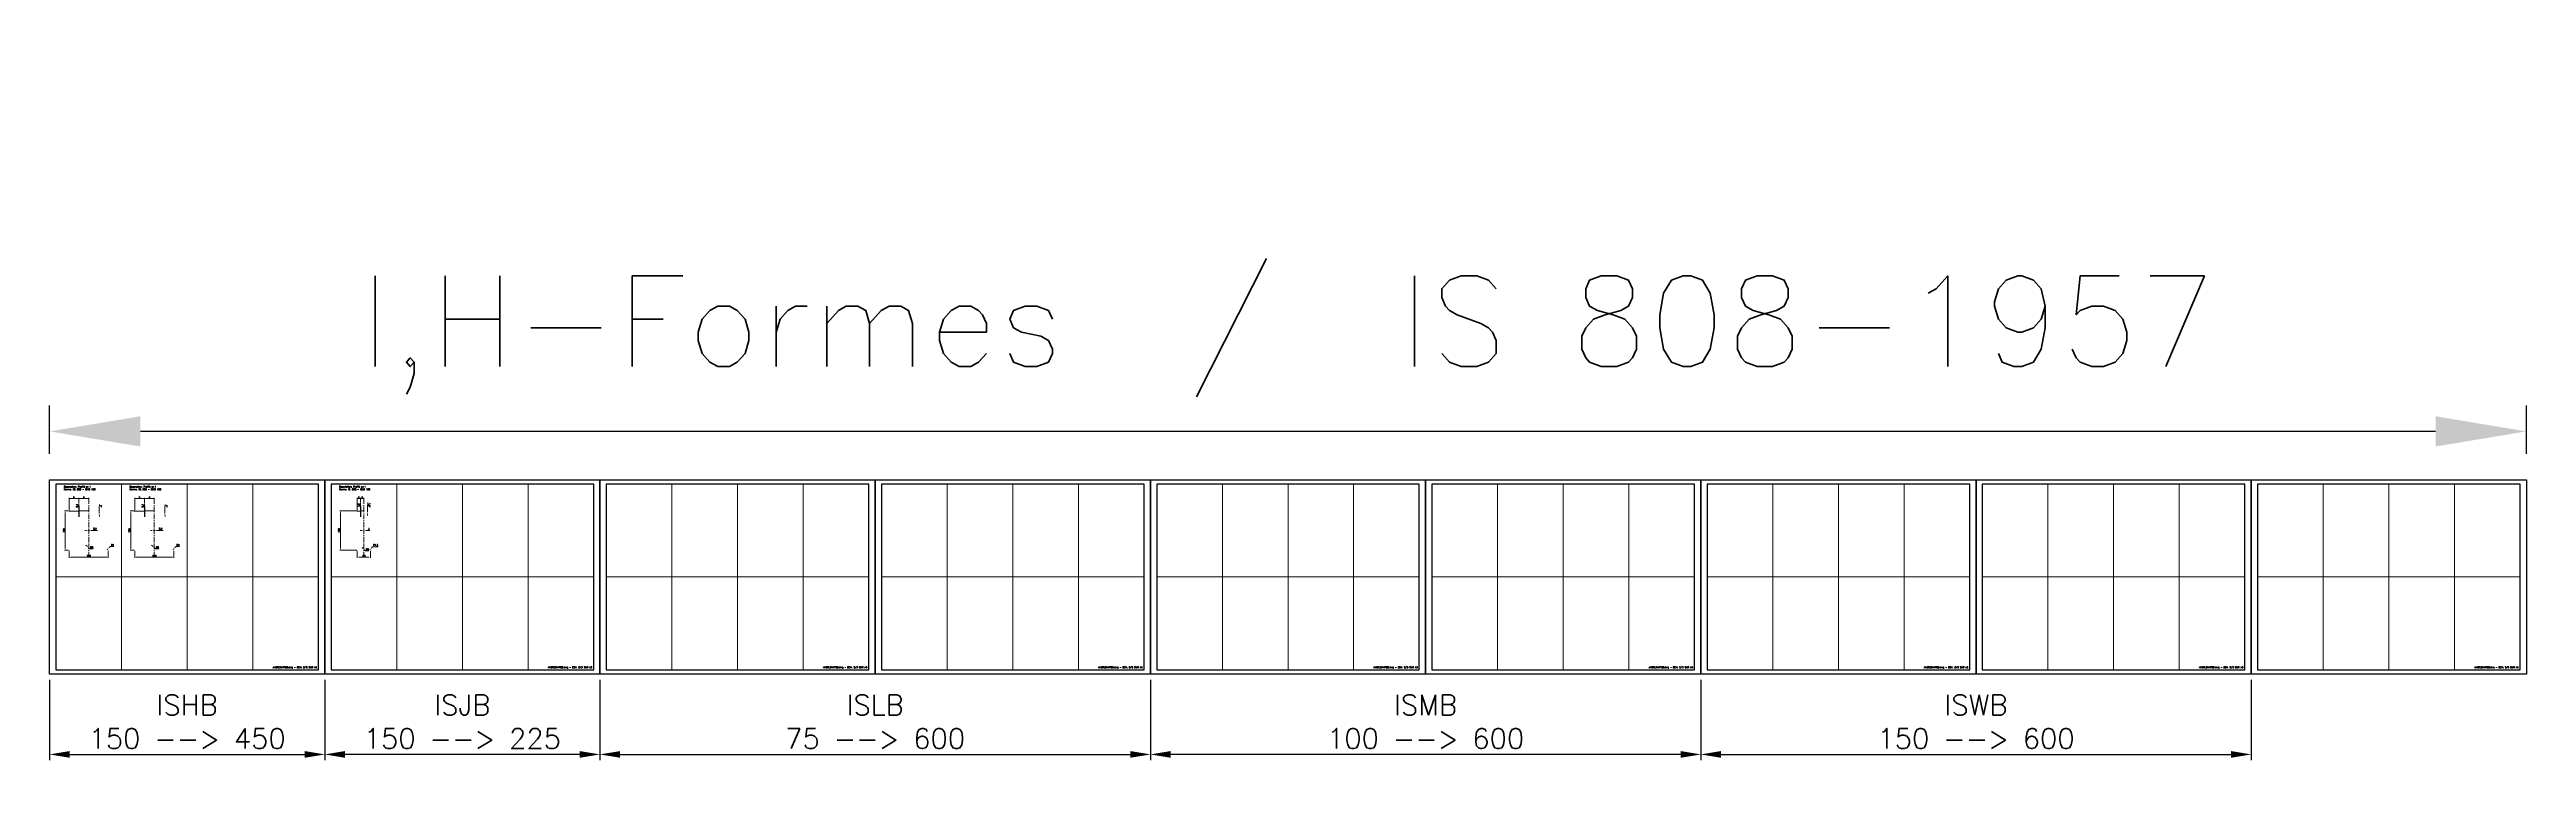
# Model space of a CAD drawing. Header units: millimetres. Extents: x -208 to 15225, y -440 to 4613.
# Drawn here: x 5775 to 15225, y 1802 to 4613 of the extents above; entities that cross this region are included whole.
import ezdxf
from ezdxf.enums import TextEntityAlignment as Align

# ---------------------------------------------------------------- set-up
doc = ezdxf.new("R2010")
doc.units = ezdxf.units.MM
doc.linetypes.add('AXES2', pattern=[28.575, 19.05, -3.175, 3.175, -3.175])
doc.layers.get('Defpoints').update_dxf_attribs({"color": 41})
for name, color, linetype, lineweight in [('AM_INV', 253, 'Continuous', 0), ('AXE', 2, 'AXES2', 18), ('COTE', 1, 'Continuous', 18), ('FIN', 1, 'Continuous', 18), ('TEXTE', 3, 'Continuous', 25)]:
    doc.layers.add(name, color=color, linetype=linetype, lineweight=lineweight)
doc.styles.get("Standard").update_dxf_attribs({"font": 'simplex.shx'})
doc.dimstyles.new('ALSTOM001', dxfattribs={"dimtxt": 3.5, "dimasz": 3.5, "dimexe": 1, "dimexo": 1, "dimgap": 1, "dimtad": 1, "dimrnd": 5e-09, "dimtxsty": 'Standard', "dimcen": 2.5, "dimclrd": 1, "dimclre": 1, "dimclrt": 3, "dimadec": 3, "dimazin": 2, "dimtm": 1e-09, "dimtfac": 1, "dimtmove": 0, "dimatfit": 0, "dimfxl": 1, "dimtolj": 1, "dimarcsym": 1})
doc.dimstyles.new('ALSTOM002_5SP', dxfattribs={"dimscale": 2.5, "dimtxt": 2.5, "dimasz": 2.5, "dimexe": 1, "dimexo": 1, "dimgap": 1, "dimtad": 1, "dimdec": 1, "dimtxsty": 'Standard', "dimcen": 2.5, "dimclrd": 1, "dimclre": 1, "dimclrt": 3, "dimadec": 1, "dimazin": 2, "dimtm": 1e-09, "dimtfac": 1, "dimtdec": 1, "dimtmove": 0, "dimatfit": 0, "dimfxl": 1, "dimtolj": 1, "dimtzin": 0, "dimlwd": 18, "dimlwe": 18, "dimarcsym": 1})

# ---------------------------------------------------------------- blocks, each defined once
blk = doc.blocks.new('A3LASER')
at = {"color": 1}
for points in [[(-420, 0), (-420, 297), (0, 297), (0, 0)], [(-410.4, 6.8), (-9.6, 6.8), (-9.6, 290.2), (-410.4, 290.2)]]:
    blk.add_lwpolyline(points, close=True, dxfattribs=at)
blk = doc.blocks.new('*D346')
at = {"layer": 'COTE', "color": 1, "lineweight": 18, "transparency": 16777216}
for p, q in [((5846.8, 2850.9), (5832.6, 2850.9)), ((5835.1, 2707.1), (5835.1, 2844.6)), ((5846.8, 2700.9), (5832.6, 2700.9))]:
    blk.add_line(p, q, dxfattribs=at)
at = {"layer": 'COTE', "color": 1, "transparency": 16777216}
for points in [[(5834.1, 2844.6), (5836.1, 2844.6), (5835.1, 2850.9)], [(5834.1, 2707.1), (5836.1, 2707.1), (5835.1, 2700.9)]]:
    blk.add_solid(points, dxfattribs=at)
at = {"layer": 'Defpoints', "color": 0, "transparency": 16777216}
for p in [(5835.1, 2850.9), (5849.3, 2850.9), (5849.3, 2700.9)]:
    blk.add_point(p, dxfattribs=at)
at = {"layer": 'COTE', "color": 3, "transparency": 16777216, "insert": (5829.5, 2775.9), "char_height": 6.25, "attachment_point": 5, "rotation": 90}
blk.add_mtext('\\A1;150', dxfattribs=at)
blk = doc.blocks.new('*D347')
at = {"layer": 'COTE', "color": 1, "lineweight": 18, "transparency": 16777216}
for p, q in [((5849.3, 2698.4), (5849.3, 2671.3)), ((5855.5, 2673.8), (5993, 2673.8)), ((5999.3, 2698.4), (5999.3, 2671.3))]:
    blk.add_line(p, q, dxfattribs=at)
at = {"layer": 'COTE', "color": 1, "transparency": 16777216}
for points in [[(5855.5, 2674.8), (5855.5, 2672.8), (5849.3, 2673.8)], [(5993, 2674.8), (5993, 2672.8), (5999.3, 2673.8)]]:
    blk.add_solid(points, dxfattribs=at)
at = {"layer": 'Defpoints', "color": 0, "transparency": 16777216}
for p in [(5849.3, 2700.9), (5999.3, 2700.9), (5999.3, 2673.8)]:
    blk.add_point(p, dxfattribs=at)
at = {"layer": 'COTE', "color": 3, "transparency": 16777216, "insert": (5924.3, 2679.4), "char_height": 6.25, "attachment_point": 5}
blk.add_mtext('\\A1;150', dxfattribs=at)
blk = doc.blocks.new('*D348')
at = {"layer": 'COTE', "color": 1, "lineweight": 18, "transparency": 16777216}
for p, q in [((5915.3, 2775.9), (5909.1, 2775.9)), ((5921.6, 2775.9), (5927, 2775.9)), ((5933.2, 2775.9), (5957.9, 2775.9))]:
    blk.add_line(p, q, dxfattribs=at)
at = {"layer": 'COTE', "color": 1, "transparency": 16777216}
for points in [[(5915.3, 2776.9), (5915.3, 2774.8), (5921.6, 2775.9)], [(5933.2, 2776.9), (5933.2, 2774.8), (5927, 2775.9)]]:
    blk.add_solid(points, dxfattribs=at)
at = {"layer": 'Defpoints', "color": 0, "transparency": 16777216}
for p in [(5921.6, 2775.9), (5927, 2775.9), (5927, 2775.9)]:
    blk.add_point(p, dxfattribs=at)
at = {"layer": 'COTE', "color": 3, "transparency": 16777216, "insert": (5948.7, 2782.1), "char_height": 6.25, "attachment_point": 5}
blk.add_mtext('\\A1;5,4', dxfattribs=at)
blk = doc.blocks.new('*D349')
at = {"layer": 'COTE', "color": 1, "lineweight": 18, "transparency": 16777216}
blk.add_line((5964.6, 2863.4), (5965.8, 2875.4), dxfattribs=at)
for start, end in [(174.39586, 180), (180, 184), (174.39753, 177.19877), (186.80123, 189.60247)]:
    blk.add_arc((6091.8, 2850.9), 127.8, start, end, dxfattribs=at)
at = {"layer": 'COTE', "color": 1, "transparency": 16777216}
for points in [[(5965.2, 2857.1), (5963.1, 2857.1), (5964, 2850.9)], [(5963.9, 2835.6), (5965.9, 2835.8), (5964.3, 2842)]]:
    blk.add_solid(points, dxfattribs=at)
at = {"layer": 'Defpoints', "color": 0, "transparency": 16777216}
for p in [(5849.3, 2850.9), (5934.4, 2839.9), (5964.1, 2844.9), (5995.6, 2844.1), (5999.3, 2850.9)]:
    blk.add_point(p, dxfattribs=at)
at = {"layer": 'COTE', "color": 3, "transparency": 16777216, "insert": (5970.8, 2868.9), "char_height": 6.25, "attachment_point": 5, "rotation": 264.39586}
blk.add_mtext('\\A1;4°', dxfattribs=at)
blk = doc.blocks.new('*D350')
at = {"layer": 'COTE', "color": 1, "lineweight": 18, "transparency": 16777216}
for p, q in [((5886.8, 2857.1), (5886.8, 2878.8)), ((5886.8, 2841.8), (5886.8, 2850.9)), ((5886.8, 2835.5), (5886.8, 2829.3))]:
    blk.add_line(p, q, dxfattribs=at)
at = {"layer": 'COTE', "color": 1, "transparency": 16777216}
for points in [[(5885.7, 2857.1), (5887.8, 2857.1), (5886.8, 2850.9)], [(5885.7, 2835.5), (5887.8, 2835.5), (5886.8, 2841.8)]]:
    blk.add_solid(points, dxfattribs=at)
at = {"layer": 'Defpoints', "color": 0, "transparency": 16777216}
for p in [(5886.8, 2850.9), (5886.8, 2850.9), (5886.8, 2841.8)]:
    blk.add_point(p, dxfattribs=at)
at = {"layer": 'COTE', "color": 3, "transparency": 16777216, "insert": (5880.6, 2871.1), "char_height": 6.25, "attachment_point": 5, "rotation": 90}
blk.add_mtext('\\A1;9,1', dxfattribs=at)
blk = doc.blocks.new('_ArchTick')
at = {"color": 0, "linetype": 'ByBlock', "const_width": 0.15}
blk.add_lwpolyline([(-0.5, -0.5), (0.5, 0.5)], dxfattribs=at)
blk = doc.blocks.new('*D351')
at = {"layer": 'COTE', "color": 1, "lineweight": 18, "transparency": 16777216}
for p, q in [((5849.3, 2853.4), (5849.3, 2900.8)), ((5886.8, 2898.3), (5849.3, 2898.3)), ((5886.8, 2881.3), (5886.8, 2900.8))]:
    blk.add_line(p, q, dxfattribs=at)
at = {"layer": 'Defpoints', "color": 0, "transparency": 16777216}
for p in [(5849.3, 2898.3), (5849.3, 2850.9), (5886.8, 2878.8)]:
    blk.add_point(p, dxfattribs=at)
at = {"layer": 'COTE', "color": 1, "lineweight": 18, "transparency": 16777216, "xscale": 3.125, "yscale": 3.125, "zscale": 3.125, "rotation": 180}
blk.add_blockref('_ArchTick', (5849.3, 2898.3), dxfattribs=at)
at = {"layer": 'COTE', "color": 1, "lineweight": 18, "transparency": 16777216, "xscale": 3.125, "yscale": 3.125, "zscale": 3.125}
blk.add_blockref('_ArchTick', (5886.8, 2898.3), dxfattribs=at)
at = {"layer": 'COTE', "color": 3, "transparency": 16777216, "insert": (5868, 2903.9), "char_height": 6.25, "attachment_point": 5}
blk.add_mtext('\\A1;=', dxfattribs=at)
blk = doc.blocks.new('*D352')
at = {"layer": 'COTE', "color": 1, "lineweight": 18, "transparency": 16777216}
for p, q in [((5886.8, 2881.3), (5886.8, 2900.8)), ((5886.8, 2898.3), (5924.3, 2898.3)), ((5924.3, 2878.4), (5924.3, 2900.8))]:
    blk.add_line(p, q, dxfattribs=at)
at = {"layer": 'Defpoints', "color": 0, "transparency": 16777216}
for p in [(5886.8, 2878.8), (5924.3, 2898.3), (5924.3, 2875.9)]:
    blk.add_point(p, dxfattribs=at)
at = {"layer": 'COTE', "color": 1, "lineweight": 18, "transparency": 16777216, "xscale": 3.125, "yscale": 3.125, "zscale": 3.125, "rotation": 180}
blk.add_blockref('_ArchTick', (5886.8, 2898.3), dxfattribs=at)
at = {"layer": 'COTE', "color": 1, "lineweight": 18, "transparency": 16777216, "xscale": 3.125, "yscale": 3.125, "zscale": 3.125}
blk.add_blockref('_ArchTick', (5924.3, 2898.3), dxfattribs=at)
at = {"layer": 'COTE', "color": 3, "transparency": 16777216, "insert": (5905.5, 2903.9), "char_height": 6.25, "attachment_point": 5}
blk.add_mtext('\\A1;=', dxfattribs=at)
blk = doc.blocks.new('*D353')
at = {"layer": 'COTE', "color": 1, "lineweight": 18, "transparency": 16777216}
for p, q in [((5995.3, 2703.6), (5998.2, 2706.3)), ((6002.8, 2710.6), (6007.4, 2714.9)), ((6007.4, 2714.9), (6020.6, 2714.9))]:
    blk.add_line(p, q, dxfattribs=at)
at = {"layer": 'COTE', "color": 1, "transparency": 16777216}
blk.add_solid([(6002.1, 2711.4), (6003.5, 2709.8), (5998.2, 2706.3)], dxfattribs=at)
at = {"layer": 'Defpoints', "color": 0, "transparency": 16777216}
for p in [(5995.3, 2703.6), (5998.2, 2706.3)]:
    blk.add_point(p, dxfattribs=at)
at = {"layer": 'COTE', "color": 3, "transparency": 16777216, "insert": (6015.2, 2720.5), "char_height": 6.25, "attachment_point": 5}
blk.add_mtext('\\A1;R4', dxfattribs=at)
blk = doc.blocks.new('*D354')
at = {"layer": 'COTE', "color": 1, "lineweight": 18, "transparency": 16777216}
for p, q in [((5913.6, 2719.9), (5919.4, 2714.4)), ((5924, 2710.1), (5928.6, 2705.9)), ((5928.6, 2705.9), (5941.5, 2705.9))]:
    blk.add_line(p, q, dxfattribs=at)
at = {"layer": 'COTE', "color": 1, "transparency": 16777216}
blk.add_solid([(5924.7, 2710.9), (5923.3, 2709.4), (5919.4, 2714.4)], dxfattribs=at)
at = {"layer": 'Defpoints', "color": 0, "transparency": 16777216}
for p in [(5913.6, 2719.9), (5919.4, 2714.4)]:
    blk.add_point(p, dxfattribs=at)
at = {"layer": 'COTE', "color": 3, "transparency": 16777216, "insert": (5936.3, 2711.5), "char_height": 6.25, "attachment_point": 5}
blk.add_mtext('\\A1;R8', dxfattribs=at)
blk = doc.blocks.new('*D355')
at = {"layer": 'COTE', "color": 1, "lineweight": 18, "transparency": 16777216}
for p, q in [((6946.8, 2850.9), (6882.6, 2850.9)), ((6885.1, 2707.1), (6885.1, 2844.6)), ((6946.8, 2700.9), (6882.6, 2700.9))]:
    blk.add_line(p, q, dxfattribs=at)
at = {"layer": 'COTE', "color": 1, "transparency": 16777216}
for points in [[(6884.1, 2844.6), (6886.1, 2844.6), (6885.1, 2850.9)], [(6884.1, 2707.1), (6886.1, 2707.1), (6885.1, 2700.9)]]:
    blk.add_solid(points, dxfattribs=at)
at = {"layer": 'Defpoints', "color": 0, "transparency": 16777216}
for p in [(6885.1, 2850.9), (6949.3, 2850.9), (6949.3, 2700.9)]:
    blk.add_point(p, dxfattribs=at)
at = {"layer": 'COTE', "color": 3, "transparency": 16777216, "insert": (6879.5, 2775.9), "char_height": 6.25, "attachment_point": 5, "rotation": 90}
blk.add_mtext('\\A1;150', dxfattribs=at)
blk = doc.blocks.new('*D356')
at = {"layer": 'COTE', "color": 1, "lineweight": 18, "transparency": 16777216}
for p, q in [((6949.3, 2698.4), (6949.3, 2671.3)), ((6955.5, 2673.8), (6993, 2673.8)), ((6999.3, 2698.4), (6999.3, 2671.3))]:
    blk.add_line(p, q, dxfattribs=at)
at = {"layer": 'COTE', "color": 1, "transparency": 16777216}
for points in [[(6955.5, 2674.8), (6955.5, 2672.8), (6949.3, 2673.8)], [(6993, 2674.8), (6993, 2672.8), (6999.3, 2673.8)]]:
    blk.add_solid(points, dxfattribs=at)
at = {"layer": 'Defpoints', "color": 0, "transparency": 16777216}
for p in [(6949.3, 2700.9), (6999.3, 2700.9), (6999.3, 2673.8)]:
    blk.add_point(p, dxfattribs=at)
at = {"layer": 'COTE', "color": 3, "transparency": 16777216, "insert": (6974.3, 2679.4), "char_height": 6.25, "attachment_point": 5}
blk.add_mtext('\\A1;50', dxfattribs=at)
blk = doc.blocks.new('*D357')
at = {"layer": 'COTE', "color": 1, "lineweight": 18, "transparency": 16777216}
for p, q in [((6966.5, 2775.9), (6960.3, 2775.9)), ((6972.8, 2775.9), (6975.8, 2775.9)), ((6982, 2775.9), (6997.5, 2775.9))]:
    blk.add_line(p, q, dxfattribs=at)
at = {"layer": 'COTE', "color": 1, "transparency": 16777216}
for points in [[(6966.5, 2776.9), (6966.5, 2774.8), (6972.8, 2775.9)], [(6982, 2776.9), (6982, 2774.8), (6975.8, 2775.9)]]:
    blk.add_solid(points, dxfattribs=at)
at = {"layer": 'Defpoints', "color": 0, "transparency": 16777216}
for p in [(6972.8, 2775.9), (6975.8, 2775.9), (6975.8, 2775.9)]:
    blk.add_point(p, dxfattribs=at)
at = {"layer": 'COTE', "color": 3, "transparency": 16777216, "insert": (6992.9, 2781.5), "char_height": 6.25, "attachment_point": 5}
blk.add_mtext('\\A1;3', dxfattribs=at)
blk = doc.blocks.new('*D358')
at = {"layer": 'COTE', "color": 1, "lineweight": 18, "transparency": 16777216}
blk.add_line((6988, 2863.4), (6989.4, 2883.2), dxfattribs=at)
for start, end in [(175.92276, 180), (180, 181.5), (175.92341, 177.9617), (183.5383, 185.57659)]:
    blk.add_arc((7163.2, 2850.9), 175.7, start, end, dxfattribs=at)
at = {"layer": 'COTE', "color": 1, "transparency": 16777216}
for points in [[(6988.7, 2857.1), (6986.6, 2857.1), (6987.5, 2850.9)], [(6986.8, 2840), (6988.9, 2840.1), (6987.6, 2846.3)]]:
    blk.add_solid(points, dxfattribs=at)
at = {"layer": 'Defpoints', "color": 0, "transparency": 16777216}
for p in [(6949.3, 2850.9), (6980.7, 2846.1), (6987.5, 2847.8), (6997.8, 2846.5), (6999.3, 2850.9)]:
    blk.add_point(p, dxfattribs=at)
at = {"layer": 'COTE', "color": 3, "transparency": 16777216, "insert": (6994.9, 2872.8), "char_height": 6.25, "attachment_point": 5, "rotation": 265.92276}
blk.add_mtext('\\A1;1,5°', dxfattribs=at)
blk = doc.blocks.new('*D359')
at = {"layer": 'COTE', "color": 1, "lineweight": 18, "transparency": 16777216}
for p, q in [((6961.8, 2857.1), (6961.8, 2881.2)), ((6961.8, 2846.3), (6961.8, 2850.9)), ((6961.8, 2840), (6961.8, 2833.8))]:
    blk.add_line(p, q, dxfattribs=at)
at = {"layer": 'COTE', "color": 1, "transparency": 16777216}
for points in [[(6960.7, 2857.1), (6962.8, 2857.1), (6961.8, 2850.9)], [(6960.7, 2840), (6962.8, 2840), (6961.8, 2846.3)]]:
    blk.add_solid(points, dxfattribs=at)
at = {"layer": 'Defpoints', "color": 0, "transparency": 16777216}
for p in [(6961.8, 2850.9), (6961.8, 2850.9), (6961.8, 2846.3)]:
    blk.add_point(p, dxfattribs=at)
at = {"layer": 'COTE', "color": 3, "transparency": 16777216, "insert": (6955.6, 2872.3), "char_height": 6.25, "attachment_point": 5, "rotation": 90}
blk.add_mtext('\\A1;4,6', dxfattribs=at)
blk = doc.blocks.new('*D360')
at = {"layer": 'COTE', "color": 1, "lineweight": 18, "transparency": 16777216}
for p, q in [((6949.3, 2853.4), (6949.3, 2900.8)), ((6961.8, 2898.3), (6949.3, 2898.3)), ((6961.8, 2883.7), (6961.8, 2900.8))]:
    blk.add_line(p, q, dxfattribs=at)
at = {"layer": 'Defpoints', "color": 0, "transparency": 16777216}
for p in [(6949.3, 2898.3), (6949.3, 2850.9), (6961.8, 2881.2)]:
    blk.add_point(p, dxfattribs=at)
at = {"layer": 'COTE', "color": 1, "lineweight": 18, "transparency": 16777216, "xscale": 3.125, "yscale": 3.125, "zscale": 3.125, "rotation": 180}
blk.add_blockref('_ArchTick', (6949.3, 2898.3), dxfattribs=at)
at = {"layer": 'COTE', "color": 1, "lineweight": 18, "transparency": 16777216, "xscale": 3.125, "yscale": 3.125, "zscale": 3.125}
blk.add_blockref('_ArchTick', (6961.8, 2898.3), dxfattribs=at)
at = {"layer": 'COTE', "color": 3, "transparency": 16777216, "insert": (6955.5, 2903.9), "char_height": 6.25, "attachment_point": 5}
blk.add_mtext('\\A1;=', dxfattribs=at)
blk = doc.blocks.new('*D361')
at = {"layer": 'COTE', "color": 1, "lineweight": 18, "transparency": 16777216}
for p, q in [((6961.8, 2883.7), (6961.8, 2900.8)), ((6961.8, 2898.3), (6974.3, 2898.3)), ((6974.3, 2878.4), (6974.3, 2900.8))]:
    blk.add_line(p, q, dxfattribs=at)
at = {"layer": 'Defpoints', "color": 0, "transparency": 16777216}
for p in [(6961.8, 2881.2), (6974.3, 2898.3), (6974.3, 2875.9)]:
    blk.add_point(p, dxfattribs=at)
at = {"layer": 'COTE', "color": 1, "lineweight": 18, "transparency": 16777216, "xscale": 3.125, "yscale": 3.125, "zscale": 3.125, "rotation": 180}
blk.add_blockref('_ArchTick', (6961.8, 2898.3), dxfattribs=at)
at = {"layer": 'COTE', "color": 1, "lineweight": 18, "transparency": 16777216, "xscale": 3.125, "yscale": 3.125, "zscale": 3.125}
blk.add_blockref('_ArchTick', (6974.3, 2898.3), dxfattribs=at)
at = {"layer": 'COTE', "color": 3, "transparency": 16777216, "insert": (6968, 2903.9), "char_height": 6.25, "attachment_point": 5}
blk.add_mtext('\\A1;=', dxfattribs=at)
blk = doc.blocks.new('*D362')
at = {"layer": 'COTE', "color": 1, "lineweight": 18, "transparency": 16777216}
for p, q in [((6997.8, 2703.7), (6998.9, 2704.8)), ((7003.3, 2709.1), (7007.8, 2713.5)), ((7007.8, 2713.5), (7028.5, 2713.5))]:
    blk.add_line(p, q, dxfattribs=at)
at = {"layer": 'COTE', "color": 1, "transparency": 16777216}
blk.add_solid([(7002.6, 2709.9), (7004.1, 2708.4), (6998.9, 2704.8)], dxfattribs=at)
at = {"layer": 'Defpoints', "color": 0, "transparency": 16777216}
for p in [(6997.8, 2703.7), (6998.9, 2704.8)]:
    blk.add_point(p, dxfattribs=at)
at = {"layer": 'COTE', "color": 3, "transparency": 16777216, "insert": (7019.4, 2719.7), "char_height": 6.25, "attachment_point": 5}
blk.add_mtext('\\A1;R1,5', dxfattribs=at)
blk = doc.blocks.new('*D363')
at = {"layer": 'COTE', "color": 1, "lineweight": 18, "transparency": 16777216}
for p, q in [((6967.8, 2710.7), (6971.4, 2707.2)), ((6975.8, 2702.8), (6980.3, 2698.4)), ((6980.3, 2698.4), (6993.2, 2698.4))]:
    blk.add_line(p, q, dxfattribs=at)
at = {"layer": 'COTE', "color": 1, "transparency": 16777216}
blk.add_solid([(6976.6, 2703.5), (6975.1, 2702.1), (6971.4, 2707.2)], dxfattribs=at)
at = {"layer": 'Defpoints', "color": 0, "transparency": 16777216}
for p in [(6967.8, 2710.7), (6971.4, 2707.2)]:
    blk.add_point(p, dxfattribs=at)
at = {"layer": 'COTE', "color": 3, "transparency": 16777216, "insert": (6988, 2704.1), "char_height": 6.25, "attachment_point": 5}
blk.add_mtext('\\A1;R5', dxfattribs=at)
blk = doc.blocks.new('*D364')
at = {"layer": 'COTE', "color": 1, "lineweight": -2, "transparency": 16777216}
for p, q in [((5775, 3069), (5775, 3253.6)), ((15225, 3069), (15225, 3253.6)), ((14878.5, 3154.6), (6121.5, 3154.6))]:
    blk.add_line(p, q, dxfattribs=at)
at = {"layer": 'COTE', "color": 1, "transparency": 16777216}
for points in [[(6121.5, 3212.4), (6121.5, 3096.9), (5775, 3154.6)], [(14878.5, 3212.4), (14878.5, 3096.9), (15225, 3154.6)]]:
    blk.add_solid(points, dxfattribs=at)
at = {"layer": 'Defpoints', "color": 0, "transparency": 16777216}
for p in [(5775, 3154.6), (5775, 2970), (15225, 2970)]:
    blk.add_point(p, dxfattribs=at)
at = {"layer": 'COTE', "color": 3, "transparency": 16777216, "insert": (10500, 3517.6), "char_height": 346.5, "attachment_point": 5}
blk.add_mtext('\\A1;I,H-Formes  /  IS 808-1957', dxfattribs=at)
blk = doc.blocks.new('*D365')
at = {"layer": 'COTE', "color": 1, "lineweight": -2, "transparency": 16777216}
for p, q in [((5775, 2205.5), (5775, 1899)), ((6825, 2205.5), (6825, 1899)), ((5852, 1921), (6748, 1921))]:
    blk.add_line(p, q, dxfattribs=at)
at = {"layer": 'COTE', "color": 1, "transparency": 16777216}
for points in [[(5852, 1933.8), (5852, 1908.2), (5775, 1921)], [(6748, 1933.8), (6748, 1908.2), (6825, 1921)]]:
    blk.add_solid(points, dxfattribs=at)
at = {"layer": 'Defpoints', "color": 0, "transparency": 16777216}
for p in [(5775, 2227.5), (6825, 2227.5), (6825, 1921)]:
    blk.add_point(p, dxfattribs=at)
at = {"layer": 'COTE', "color": 3, "transparency": 16777216, "insert": (6300, 2045.7), "char_height": 77, "attachment_point": 5}
blk.add_mtext('\\A1;ISHB\\P150 --> 450', dxfattribs=at)
blk = doc.blocks.new('*D366')
at = {"layer": 'COTE', "color": 1, "lineweight": 18, "transparency": 16777216}
for p, q in [((6097.3, 2850.9), (6083.1, 2850.9)), ((6085.6, 2707.1), (6085.6, 2844.6)), ((6097.3, 2700.9), (6083.1, 2700.9))]:
    blk.add_line(p, q, dxfattribs=at)
at = {"layer": 'COTE', "color": 1, "transparency": 16777216}
for points in [[(6084.5, 2844.6), (6086.6, 2844.6), (6085.6, 2850.9)], [(6084.5, 2707.1), (6086.6, 2707.1), (6085.6, 2700.9)]]:
    blk.add_solid(points, dxfattribs=at)
at = {"layer": 'Defpoints', "color": 0, "transparency": 16777216}
for p in [(6085.6, 2850.9), (6099.8, 2850.9), (6099.8, 2700.9)]:
    blk.add_point(p, dxfattribs=at)
at = {"layer": 'COTE', "color": 3, "transparency": 16777216, "insert": (6080, 2775.9), "char_height": 6.25, "attachment_point": 5, "rotation": 90}
blk.add_mtext('\\A1;150', dxfattribs=at)
blk = doc.blocks.new('*D367')
at = {"layer": 'COTE', "color": 1, "lineweight": 18, "transparency": 16777216}
for p, q in [((6099.8, 2698.4), (6099.8, 2671.3)), ((6106, 2673.8), (6243.5, 2673.8)), ((6249.8, 2698.4), (6249.8, 2671.3))]:
    blk.add_line(p, q, dxfattribs=at)
at = {"layer": 'COTE', "color": 1, "transparency": 16777216}
for points in [[(6106, 2674.8), (6106, 2672.8), (6099.8, 2673.8)], [(6243.5, 2674.8), (6243.5, 2672.8), (6249.8, 2673.8)]]:
    blk.add_solid(points, dxfattribs=at)
at = {"layer": 'Defpoints', "color": 0, "transparency": 16777216}
for p in [(6099.8, 2700.9), (6249.8, 2700.9), (6249.8, 2673.8)]:
    blk.add_point(p, dxfattribs=at)
at = {"layer": 'COTE', "color": 3, "transparency": 16777216, "insert": (6174.8, 2679.4), "char_height": 6.25, "attachment_point": 5}
blk.add_mtext('\\A1;150', dxfattribs=at)
blk = doc.blocks.new('*D368')
at = {"layer": 'COTE', "color": 1, "lineweight": 18, "transparency": 16777216}
for p, q in [((6165.8, 2775.9), (6159.6, 2775.9)), ((6172.1, 2775.9), (6177.5, 2775.9)), ((6183.7, 2775.9), (6208.4, 2775.9))]:
    blk.add_line(p, q, dxfattribs=at)
at = {"layer": 'COTE', "color": 1, "transparency": 16777216}
for points in [[(6165.8, 2776.9), (6165.8, 2774.8), (6172.1, 2775.9)], [(6183.7, 2776.9), (6183.7, 2774.8), (6177.5, 2775.9)]]:
    blk.add_solid(points, dxfattribs=at)
at = {"layer": 'Defpoints', "color": 0, "transparency": 16777216}
for p in [(6172.1, 2775.9), (6177.5, 2775.9), (6177.5, 2775.9)]:
    blk.add_point(p, dxfattribs=at)
at = {"layer": 'COTE', "color": 3, "transparency": 16777216, "insert": (6199.2, 2782.1), "char_height": 6.25, "attachment_point": 5}
blk.add_mtext('\\A1;5,4', dxfattribs=at)
blk = doc.blocks.new('*D369')
at = {"layer": 'COTE', "color": 1, "lineweight": 18, "transparency": 16777216}
blk.add_line((6215.1, 2863.4), (6216.3, 2875.4), dxfattribs=at)
for start, end in [(174.39586, 180), (180, 184), (174.39753, 177.19877), (186.80123, 189.60247)]:
    blk.add_arc((6342.3, 2850.9), 127.8, start, end, dxfattribs=at)
at = {"layer": 'COTE', "color": 1, "transparency": 16777216}
for points in [[(6215.7, 2857.1), (6213.6, 2857.1), (6214.5, 2850.9)], [(6214.3, 2835.6), (6216.4, 2835.8), (6214.8, 2842)]]:
    blk.add_solid(points, dxfattribs=at)
at = {"layer": 'Defpoints', "color": 0, "transparency": 16777216}
for p in [(6099.8, 2850.9), (6184.9, 2839.9), (6214.6, 2844.9), (6246, 2844.1), (6249.8, 2850.9)]:
    blk.add_point(p, dxfattribs=at)
at = {"layer": 'COTE', "color": 3, "transparency": 16777216, "insert": (6221.3, 2868.9), "char_height": 6.25, "attachment_point": 5, "rotation": 264.39586}
blk.add_mtext('\\A1;4°', dxfattribs=at)
blk = doc.blocks.new('*D370')
at = {"layer": 'COTE', "color": 1, "lineweight": 18, "transparency": 16777216}
for p, q in [((6137.3, 2857.1), (6137.3, 2878.8)), ((6137.3, 2841.8), (6137.3, 2850.9)), ((6137.3, 2835.5), (6137.3, 2829.3))]:
    blk.add_line(p, q, dxfattribs=at)
at = {"layer": 'COTE', "color": 1, "transparency": 16777216}
for points in [[(6136.2, 2857.1), (6138.3, 2857.1), (6137.3, 2850.9)], [(6136.2, 2835.5), (6138.3, 2835.5), (6137.3, 2841.8)]]:
    blk.add_solid(points, dxfattribs=at)
at = {"layer": 'Defpoints', "color": 0, "transparency": 16777216}
for p in [(6137.3, 2850.9), (6137.3, 2850.9), (6137.3, 2841.8)]:
    blk.add_point(p, dxfattribs=at)
at = {"layer": 'COTE', "color": 3, "transparency": 16777216, "insert": (6131, 2871.1), "char_height": 6.25, "attachment_point": 5, "rotation": 90}
blk.add_mtext('\\A1;9,1', dxfattribs=at)
blk = doc.blocks.new('*D371')
at = {"layer": 'COTE', "color": 1, "lineweight": 18, "transparency": 16777216}
for p, q in [((6099.8, 2853.4), (6099.8, 2900.8)), ((6137.3, 2898.3), (6099.8, 2898.3)), ((6137.3, 2881.3), (6137.3, 2900.8))]:
    blk.add_line(p, q, dxfattribs=at)
at = {"layer": 'Defpoints', "color": 0, "transparency": 16777216}
for p in [(6099.8, 2898.3), (6099.8, 2850.9), (6137.3, 2878.8)]:
    blk.add_point(p, dxfattribs=at)
at = {"layer": 'COTE', "color": 1, "lineweight": 18, "transparency": 16777216, "xscale": 3.125, "yscale": 3.125, "zscale": 3.125, "rotation": 180}
blk.add_blockref('_ArchTick', (6099.8, 2898.3), dxfattribs=at)
at = {"layer": 'COTE', "color": 1, "lineweight": 18, "transparency": 16777216, "xscale": 3.125, "yscale": 3.125, "zscale": 3.125}
blk.add_blockref('_ArchTick', (6137.3, 2898.3), dxfattribs=at)
at = {"layer": 'COTE', "color": 3, "transparency": 16777216, "insert": (6118.5, 2903.9), "char_height": 6.25, "attachment_point": 5}
blk.add_mtext('\\A1;=', dxfattribs=at)
blk = doc.blocks.new('*D372')
at = {"layer": 'COTE', "color": 1, "lineweight": 18, "transparency": 16777216}
for p, q in [((6137.3, 2881.3), (6137.3, 2900.8)), ((6137.3, 2898.3), (6174.8, 2898.3)), ((6174.8, 2878.4), (6174.8, 2900.8))]:
    blk.add_line(p, q, dxfattribs=at)
at = {"layer": 'Defpoints', "color": 0, "transparency": 16777216}
for p in [(6137.3, 2878.8), (6174.8, 2898.3), (6174.8, 2875.9)]:
    blk.add_point(p, dxfattribs=at)
at = {"layer": 'COTE', "color": 1, "lineweight": 18, "transparency": 16777216, "xscale": 3.125, "yscale": 3.125, "zscale": 3.125, "rotation": 180}
blk.add_blockref('_ArchTick', (6137.3, 2898.3), dxfattribs=at)
at = {"layer": 'COTE', "color": 1, "lineweight": 18, "transparency": 16777216, "xscale": 3.125, "yscale": 3.125, "zscale": 3.125}
blk.add_blockref('_ArchTick', (6174.8, 2898.3), dxfattribs=at)
at = {"layer": 'COTE', "color": 3, "transparency": 16777216, "insert": (6156, 2903.9), "char_height": 6.25, "attachment_point": 5}
blk.add_mtext('\\A1;=', dxfattribs=at)
blk = doc.blocks.new('*D373')
at = {"layer": 'COTE', "color": 1, "lineweight": 18, "transparency": 16777216}
for p, q in [((6245.8, 2703.6), (6248.7, 2706.3)), ((6253.3, 2710.6), (6257.8, 2714.9)), ((6257.8, 2714.9), (6271, 2714.9))]:
    blk.add_line(p, q, dxfattribs=at)
at = {"layer": 'COTE', "color": 1, "transparency": 16777216}
blk.add_solid([(6252.5, 2711.4), (6254, 2709.8), (6248.7, 2706.3)], dxfattribs=at)
at = {"layer": 'Defpoints', "color": 0, "transparency": 16777216}
for p in [(6245.8, 2703.6), (6248.7, 2706.3)]:
    blk.add_point(p, dxfattribs=at)
at = {"layer": 'COTE', "color": 3, "transparency": 16777216, "insert": (6265.7, 2720.5), "char_height": 6.25, "attachment_point": 5}
blk.add_mtext('\\A1;R4', dxfattribs=at)
blk = doc.blocks.new('*D374')
at = {"layer": 'COTE', "color": 1, "lineweight": 18, "transparency": 16777216}
for p, q in [((6164.1, 2719.9), (6169.9, 2714.4)), ((6174.5, 2710.1), (6179.1, 2705.9)), ((6179.1, 2705.9), (6192, 2705.9))]:
    blk.add_line(p, q, dxfattribs=at)
at = {"layer": 'COTE', "color": 1, "transparency": 16777216}
blk.add_solid([(6175.2, 2710.9), (6173.8, 2709.4), (6169.9, 2714.4)], dxfattribs=at)
at = {"layer": 'Defpoints', "color": 0, "transparency": 16777216}
for p in [(6164.1, 2719.9), (6169.9, 2714.4)]:
    blk.add_point(p, dxfattribs=at)
at = {"layer": 'COTE', "color": 3, "transparency": 16777216, "insert": (6186.8, 2711.5), "char_height": 6.25, "attachment_point": 5}
blk.add_mtext('\\A1;R8', dxfattribs=at)
blk = doc.blocks.new('*D375')
at = {"layer": 'COTE', "color": 1, "lineweight": -2, "transparency": 16777216}
for p, q in [((6825, 2205.5), (6825, 1899)), ((7875, 2205.5), (7875, 1899)), ((7798, 1921), (6902, 1921))]:
    blk.add_line(p, q, dxfattribs=at)
at = {"layer": 'COTE', "color": 1, "transparency": 16777216}
for points in [[(6902, 1933.8), (6902, 1908.2), (6825, 1921)], [(7798, 1933.8), (7798, 1908.2), (7875, 1921)]]:
    blk.add_solid(points, dxfattribs=at)
at = {"layer": 'Defpoints', "color": 0, "transparency": 16777216}
for p in [(6825, 2227.5), (7875, 2227.5), (6825, 1921)]:
    blk.add_point(p, dxfattribs=at)
at = {"layer": 'COTE', "color": 3, "transparency": 16777216, "insert": (7350, 2045.7), "char_height": 77, "attachment_point": 5}
blk.add_mtext('\\A1;ISJB\\P150 --> 225', dxfattribs=at)
blk = doc.blocks.new('*D376')
at = {"layer": 'COTE', "color": 1, "lineweight": -2, "transparency": 16777216}
for p, q in [((7875, 2205.5), (7875, 1899)), ((9975, 2205.5), (9975, 1899)), ((7952, 1921), (9898, 1921))]:
    blk.add_line(p, q, dxfattribs=at)
at = {"layer": 'COTE', "color": 1, "transparency": 16777216}
for points in [[(7952, 1933.8), (7952, 1908.2), (7875, 1921)], [(9898, 1933.8), (9898, 1908.2), (9975, 1921)]]:
    blk.add_solid(points, dxfattribs=at)
at = {"layer": 'Defpoints', "color": 0, "transparency": 16777216}
for p in [(7875, 2227.5), (9975, 2227.5), (9975, 1921)]:
    blk.add_point(p, dxfattribs=at)
at = {"layer": 'COTE', "color": 3, "transparency": 16777216, "insert": (8925, 2045.7), "char_height": 77, "attachment_point": 5}
blk.add_mtext('\\A1;ISLB\\P75 --> 600', dxfattribs=at)
blk = doc.blocks.new('*D377')
at = {"layer": 'COTE', "color": 1, "lineweight": -2, "transparency": 16777216}
for p, q in [((9975, 2205.5), (9975, 1899)), ((12075, 2205.5), (12075, 1899)), ((11998, 1921), (10052, 1921))]:
    blk.add_line(p, q, dxfattribs=at)
at = {"layer": 'COTE', "color": 1, "transparency": 16777216}
for points in [[(10052, 1933.8), (10052, 1908.2), (9975, 1921)], [(11998, 1933.8), (11998, 1908.2), (12075, 1921)]]:
    blk.add_solid(points, dxfattribs=at)
at = {"layer": 'Defpoints', "color": 0, "transparency": 16777216}
for p in [(9975, 2227.5), (12075, 2227.5), (9975, 1921)]:
    blk.add_point(p, dxfattribs=at)
at = {"layer": 'COTE', "color": 3, "transparency": 16777216, "insert": (11025, 2045.7), "char_height": 77, "attachment_point": 5}
blk.add_mtext('\\A1;ISMB\\P100 --> 600', dxfattribs=at)
blk = doc.blocks.new('*D378')
at = {"layer": 'COTE', "color": 1, "lineweight": -2, "transparency": 16777216}
for p, q in [((12075, 2205.5), (12075, 1899)), ((14175, 2205.5), (14175, 1899)), ((12152, 1921), (14098, 1921))]:
    blk.add_line(p, q, dxfattribs=at)
at = {"layer": 'COTE', "color": 1, "transparency": 16777216}
for points in [[(12152, 1933.8), (12152, 1908.2), (12075, 1921)], [(14098, 1933.8), (14098, 1908.2), (14175, 1921)]]:
    blk.add_solid(points, dxfattribs=at)
at = {"layer": 'Defpoints', "color": 0, "transparency": 16777216}
for p in [(12075, 2227.5), (14175, 2227.5), (14175, 1921)]:
    blk.add_point(p, dxfattribs=at)
at = {"layer": 'COTE', "color": 3, "transparency": 16777216, "insert": (13125, 2045.7), "char_height": 77, "attachment_point": 5}
blk.add_mtext('\\A1;ISWB\\P150 --> 600', dxfattribs=at)

msp = doc.modelspace()

# ---------------------------------------------------------------- linework, layer by layer
at = {"layer": 'AM_INV'}
msp.add_line((6974.284, 2850.873), (6949.284, 2849.959), dxfattribs=at)
at = {"layer": 'AXE'}
for p, q in [((5924.284, 2675.873), (5924.284, 2875.873)), ((6174.761, 2675.873), (6174.761, 2875.873)), ((6974.284, 2675.873), (6974.284, 2875.873))]:
    msp.add_line(p, q, dxfattribs=at)
at = {"layer": 'Defpoints'}
for p, q in [((5924.284, 2850.873), (5849.284, 2848.131)), ((5886.784, 2870.126), (5886.784, 2828.878)), ((6174.761, 2850.873), (6099.761, 2848.131)), ((6137.261, 2870.126), (6137.261, 2828.878)), ((6974.284, 2850.873), (6949.284, 2848.042)), ((6961.784, 2870.081), (6961.784, 2828.834))]:
    msp.add_line(p, q, dxfattribs=at)
at = {"layer": 'FIN'}
for p, q in [((6049.523, 2952.996), (6049.523, 2244.504)), ((6300, 2952.996), (6300, 2244.504)), ((6550.477, 2952.996), (6550.477, 2244.504)), ((7099.523, 2952.996), (7099.523, 2244.504)), ((7350, 2952.996), (7350, 2244.504)), ((7600.477, 2952.996), (7600.477, 2244.504)), ((8149.523, 2952.996), (8149.523, 2244.504)), ((8400, 2952.996), (8400, 2244.504)), ((8650.477, 2952.996), (8650.477, 2244.504)), ((9199.523, 2952.996), (9199.523, 2244.504)), ((9450, 2952.996), (9450, 2244.504)), ((9700.477, 2952.996), (9700.477, 2244.504)), ((10249.523, 2952.996), (10249.523, 2244.504)), ((10500, 2952.996), (10500, 2244.504)), ((10750.477, 2952.996), (10750.477, 2244.504)), ((11299.523, 2952.996), (11299.523, 2244.504)), ((11550, 2952.996), (11550, 2244.504)), ((11800.477, 2952.996), (11800.477, 2244.504)), ((12349.523, 2952.996), (12349.523, 2244.504)), ((12600, 2952.996), (12600, 2244.504)), ((12850.477, 2952.996), (12850.477, 2244.504)), ((13399.523, 2952.996), (13399.523, 2244.504)), ((13650, 2952.996), (13650, 2244.504)), ((13900.477, 2952.996), (13900.477, 2244.504)), ((14449.523, 2952.996), (14449.523, 2244.504)), ((14700, 2952.996), (14700, 2244.504)), ((14950.477, 2952.996), (14950.477, 2244.504)), ((5799.046, 2598.75), (6800.954, 2598.75)), ((6849.046, 2598.75), (7850.954, 2598.75)), ((7899.046, 2598.75), (8900.954, 2598.75)), ((8949.046, 2598.75), (9950.954, 2598.75)), ((9999.046, 2598.75), (11000.954, 2598.75)), ((11049.046, 2598.75), (12050.954, 2598.75)), ((12099.046, 2598.75), (13100.954, 2598.75)), ((13149.046, 2598.75), (14150.954, 2598.75)), ((14199.046, 2598.75), (15200.954, 2598.75))]:
    msp.add_line(p, q, dxfattribs=at)

# ---------------------------------------------------------------- block references
at = {"xscale": 2.5, "yscale": 2.5, "zscale": 2.5}
for p in [(6825, 2227.5), (7875, 2227.5), (8925, 2227.5), (9975, 2227.5), (11025, 2227.5), (12075, 2227.5), (13125, 2227.5), (14175, 2227.5), (15225, 2227.5)]:
    msp.add_blockref('A3LASER', p, dxfattribs=at)

# ---------------------------------------------------------------- texts
at = {"layer": 'TEXTE'}
for p in [(6794.704, 2250.754), (7844.704, 2250.754), (8894.704, 2250.754), (9944.704, 2250.754), (10994.704, 2250.754), (12044.704, 2250.754), (13094.704, 2250.754), (14144.704, 2250.754), (15194.704, 2250.754)]:
    msp.add_text('AMSTLSHAP2D.dwg - ECH. 2/5 SUR A3', height=6.25, dxfattribs=at).set_placement(p, align=Align.RIGHT)
at = {"layer": 'TEXTE', "char_height": 6.25, "width": 215.81551, "attachment_point": 1}
for s, insert in [('Description: Profilé en I\\PNorme: IS: 808 - ISHB 150', (5830.296, 2946.746)), ('Description: Profilé en I\\PNorme: IS: 808 - ISHB 150', (6080.773, 2946.746)), ('Description: Profilé en I\\PNorme: IS: 808 - ISJB 150', (6880.296, 2946.746))]:
    msp.add_mtext(s, dxfattribs=dict(at, insert=insert))

# ---------------------------------------------------------------- dimensions: what is measured, and where the dimension line sits
at = {"layer": 'COTE'}
for base, p1, p2, text, dimstyle, override, picture, middle in [((5775, 3154.646), (15225, 2970), (5775, 2970), 'I,H-Formes  /  IS 808-1957', 'ALSTOM001', {"dimscale": 99, "dimtoh": 1}, '*D364', (10500, 3154.646)), ((5849.284, 2898.27), (5886.784, 2878.79), (5849.284, 2850.873), '=', 'ALSTOM002_5SP', {"dimasz": 1.25, "dimblk1": 'ArchTick', "dimblk2": 'ArchTick', "dimsah": 1}, '*D351', (5868.034, 2898.27)), ((5924.284, 2898.27), (5886.784, 2878.79), (5924.284, 2875.873), '=', 'ALSTOM002_5SP', {"dimasz": 1.25, "dimblk1": 'ArchTick', "dimblk2": 'ArchTick', "dimsah": 1}, '*D352', (5905.534, 2898.27)), ((6099.761, 2898.27), (6137.261, 2878.79), (6099.761, 2850.873), '=', 'ALSTOM002_5SP', {"dimasz": 1.25, "dimblk1": 'ArchTick', "dimblk2": 'ArchTick', "dimsah": 1}, '*D371', (6118.511, 2898.27)), ((6174.761, 2898.27), (6137.261, 2878.79), (6174.761, 2875.873), '=', 'ALSTOM002_5SP', {"dimasz": 1.25, "dimblk1": 'ArchTick', "dimblk2": 'ArchTick', "dimsah": 1}, '*D372', (6156.011, 2898.27)), ((6949.284, 2898.27), (6961.784, 2881.171), (6949.284, 2850.873), '=', 'ALSTOM002_5SP', {"dimasz": 1.25, "dimblk1": 'ArchTick', "dimblk2": 'ArchTick', "dimsah": 1}, '*D360', (6955.534, 2898.27)), ((6974.284, 2898.27), (6961.784, 2881.171), (6974.284, 2875.873), '=', 'ALSTOM002_5SP', {"dimasz": 1.25, "dimblk1": 'ArchTick', "dimblk2": 'ArchTick', "dimsah": 1}, '*D361', (6968.034, 2898.27))]:
    dim = msp.add_linear_dim(base=base, p1=p1, p2=p2, text=text, dimstyle=dimstyle, override=override, dxfattribs=at)
    dim.commit()
    dim.dimension.update_dxf_attribs({"geometry": picture, "text_midpoint": middle, "dimtype": 160})
for base, p1, p2, picture, middle in [((5835.101, 2850.873), (5849.284, 2700.873), (5849.284, 2850.873), '*D346', (5829.476, 2775.873)), ((5886.784, 2850.873), (5886.784, 2841.779), (5886.784, 2850.873), '*D350', (5880.564, 2871.081)), ((6085.579, 2850.873), (6099.761, 2700.873), (6099.761, 2850.873), '*D366', (6079.954, 2775.873)), ((6137.261, 2850.873), (6137.261, 2841.779), (6137.261, 2850.873), '*D370', (6131.041, 2871.081)), ((6885.101, 2850.873), (6949.284, 2700.873), (6949.284, 2850.873), '*D355', (6879.476, 2775.873)), ((6961.784, 2850.873), (6961.784, 2846.253), (6961.784, 2850.873), '*D359', (6955.564, 2872.272))]:
    dim = msp.add_linear_dim(base=base, p1=p1, p2=p2, angle=90, dimstyle='ALSTOM002_5SP', dxfattribs=at)
    dim.commit()
    dim.dimension.update_dxf_attribs({"geometry": picture, "text_midpoint": middle})
for base, line1, line2, picture, middle in [((5964.13, 2844.925), ((5849.284, 2850.873), (5999.284, 2850.873)), ((5995.563, 2844.141), (5934.426, 2839.866)), '*D349', (5970.794, 2868.851)), ((6214.607, 2844.925), ((6099.761, 2850.873), (6249.761, 2850.873)), ((6246.04, 2844.141), (6184.903, 2839.866)), '*D369', (6221.271, 2868.851)), ((6987.534, 2847.807), ((6949.284, 2850.873), (6999.284, 2850.873)), ((6997.824, 2846.543), (6980.653, 2846.093)), '*D358', (6994.863, 2872.838))]:
    dim = msp.add_angular_dim_2l(base=base, line1=line1, line2=line2, dimstyle='ALSTOM002_5SP', dxfattribs=at)
    dim.commit()
    dim.dimension.update_dxf_attribs({"geometry": picture, "text_midpoint": middle})
for base, p1, p2, picture, middle in [((5926.984, 2775.873), (5921.584, 2775.873), (5926.984, 2775.873), '*D348', (5948.681, 2782.093)), ((6177.461, 2775.873), (6172.061, 2775.873), (6177.461, 2775.873), '*D368', (6199.158, 2782.093)), ((6975.784, 2775.873), (6972.784, 2775.873), (6975.784, 2775.873), '*D357', (6992.868, 2781.498)), ((5999.284, 2673.792), (5849.284, 2700.873), (5999.284, 2700.873), '*D347', (5924.284, 2679.417)), ((6249.761, 2673.792), (6099.761, 2700.873), (6249.761, 2700.873), '*D367', (6174.761, 2679.417)), ((6999.284, 2673.792), (6949.284, 2700.873), (6999.284, 2700.873), '*D356', (6974.284, 2679.417))]:
    dim = msp.add_linear_dim(base=base, p1=p1, p2=p2, dimstyle='ALSTOM002_5SP', dxfattribs=at)
    dim.commit()
    dim.dimension.update_dxf_attribs({"geometry": picture, "text_midpoint": middle})
for center, mpoint, picture, middle in [((5913.584, 2719.861), (5919.435, 2714.405), '*D354', (5936.285, 2711.505)), ((5995.284, 2703.615), (5998.21, 2706.343), '*D353', (6015.209, 2720.493)), ((6164.061, 2719.861), (6169.912, 2714.405), '*D374', (6186.763, 2711.505)), ((6245.761, 2703.615), (6248.687, 2706.343), '*D373', (6265.686, 2720.493)), ((6967.784, 2710.652), (6971.366, 2707.163), '*D363', (6988.028, 2704.065)), ((6997.784, 2703.704), (6998.859, 2704.751), '*D362', (7019.39, 2719.693))]:
    dim = msp.add_radius_dim(center=center, mpoint=mpoint, dimstyle='ALSTOM002_5SP', override={"dimtoh": 1}, dxfattribs=at)
    dim.commit()
    dim.dimension.update_dxf_attribs({"geometry": picture, "text_midpoint": middle})
for base, p1, p2, angle, text, picture, middle in [((6825, 1921.007), (5775, 2227.5), (6825, 2227.5), 180, 'ISHB\\P150 --> 450', '*D365', (6300, 1921.007)), ((6825, 1921.007), (7875, 2227.5), (6825, 2227.5), 0, 'ISJB\\P150 --> 225', '*D375', (7350, 1921.007)), ((9975, 1921.007), (7875, 2227.5), (9975, 2227.5), 180, 'ISLB\\P75 --> 600', '*D376', (8925, 1921.007)), ((9975, 1921.007), (12075, 2227.5), (9975, 2227.5), 0, 'ISMB\\P100 --> 600', '*D377', (11025, 1921.007)), ((14175, 1921.007), (12075, 2227.5), (14175, 2227.5), 180, 'ISWB\\P150 --> 600', '*D378', (13125, 1921.007))]:
    dim = msp.add_linear_dim(base=base, p1=p1, p2=p2, angle=angle, text=text, dimstyle='ALSTOM001', override={"dimscale": 22, "dimtoh": 1}, dxfattribs=at)
    dim.commit()
    dim.dimension.update_dxf_attribs({"geometry": picture, "text_midpoint": middle, "dimtype": 160})

doc.saveas('drawing.dxf')
